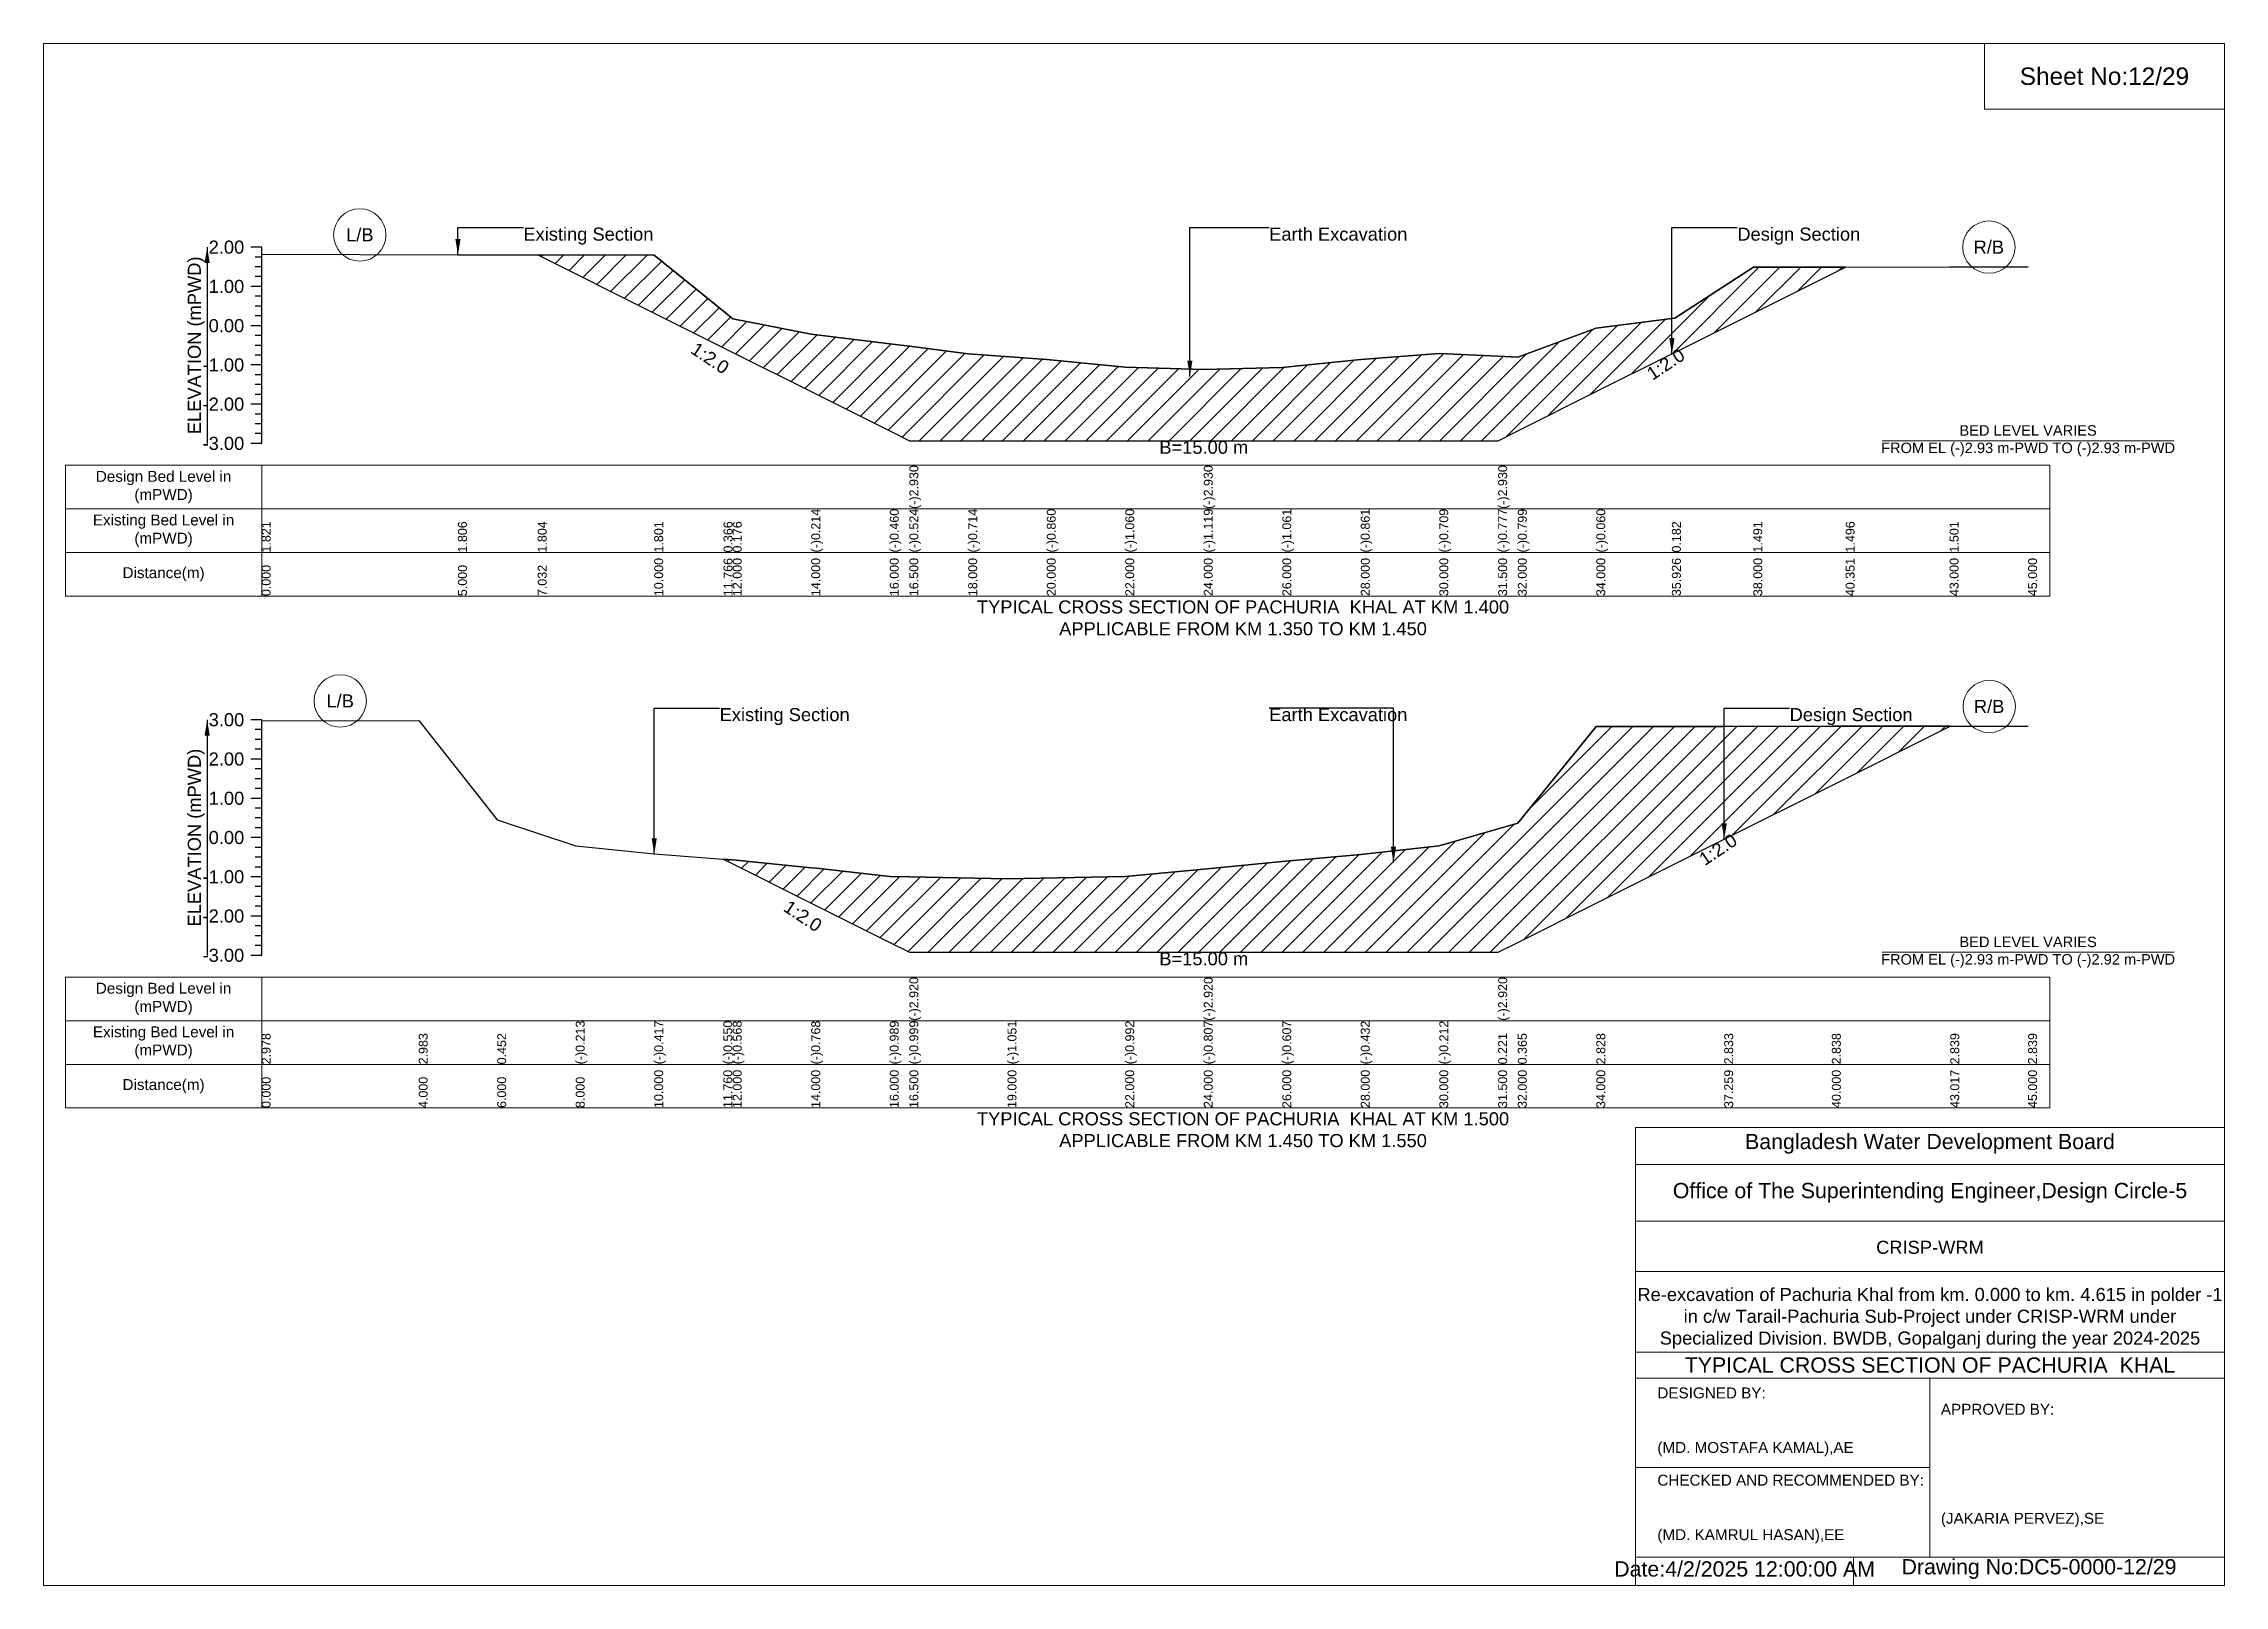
# Model space of a CAD drawing. Header units: inches. Extents: x 91000 to 388000, y -5656 to 0.
# Drawn here: x 210000 to 218000, y -5656 to 0 of the extents above; entities that cross this region are included whole.
import ezdxf

# ---------------------------------------------------------------- set-up
doc = ezdxf.new("R2010")
doc.units = ezdxf.units.IN
doc.header["$LTSCALE"] = 7
doc.header["$MEASUREMENT"] = 0
for name, color, linetype, lineweight in [('Cross section Data Border', 7, 'Continuous', 9), ('Cross Section Labels', 7, 'Continuous', 9), ('Existing_Bed_Level for Xsection', 7, 'Continuous', 25), ('Long Section Labels', 7, 'Continuous', 9)]:
    doc.layers.add(name, color=color, linetype=linetype, lineweight=lineweight)
doc.styles.get("Standard").update_dxf_attribs({"font": 'arial.ttf'})
doc.dimstyles.get("Standard").update_dxf_attribs({"dimtxt": 0.18, "dimasz": 0.18, "dimexe": 0.18, "dimexo": 0.0625, "dimgap": 0.09, "dimtad": 0, "dimtih": 1, "dimtoh": 1, "dimdec": 4, "dimzin": 0, "dimdsep": 46, "dimtxsty": 'Standard', "dimcen": 0.09, "dimadec": 0, "dimazin": 0, "dimtfac": 1, "dimtdec": 4, "dimtofl": 0, "dimtmove": 0, "dimatfit": 3, "dimfxl": 1, "dimtolj": 1, "dimtzin": 0, "dimarcsym": 0})

msp = doc.modelspace()

# ---------------------------------------------------------------- texts
at = {"layer": 'Cross section Data Border', "char_height": 40, "width": 640, "attachment_point": 5}
for s, insert in [('Design Bed Level in (mPWD)', (210440, -1626.9)), ('Existing Bed Level in (mPWD)', (210440, -1786.9)), ('Distance(m)', (210440, -1946.9)), ('Design Bed Level in (mPWD)', (210440, -3504.7)), ('Existing Bed Level in (mPWD)', (210440, -3664.7)), ('Distance(m)', (210440, -3824.7))]:
    msp.add_mtext(s, dxfattribs=dict(at, insert=insert))
at = {"layer": 'Cross Section Labels'}
for s, insert, char_height, attachment_point in [('L/B', (211160, -701.7), 48, 5), ('Existing Section', (211760, -674.9), 48, 1), ('Earth Excavation', (214496, -674.9), 48, 1), ('Design Section', (216213.3, -674.9), 48, 1), ('R/B', (217136, -746.7), 48, 5), ('BED LEVEL VARIES ^JFROM EL (-)2.93 m-PWD TO (-)2.93 m-PWD', (217280, -1456.8), 38.4, 5), ('B=15.00 m', (214256, -1456.8), 48, 2), ('TYPICAL CROSS SECTION OF PACHURIA  KHAL AT KM 1.400^JAPPLICABLE FROM KM 1.350 TO KM 1.450', (214400, -2106.9), 48, 5), ('L/B', (211088, -2411.5), 48, 5), ('Existing Section', (212480, -2437.5), 48, 1), ('Earth Excavation', (214496, -2437.5), 48, 1), ('Design Section', (216405.2, -2437.5), 48, 1), ('R/B', (217137.2, -2431.9), 48, 5), ('BED LEVEL VARIES ^JFROM EL (-)2.93 m-PWD TO (-)2.92 m-PWD', (217280, -3333.1), 38.4, 5), ('B=15.00 m', (214256, -3333.1), 48, 2), ('TYPICAL CROSS SECTION OF PACHURIA  KHAL AT KM 1.500^JAPPLICABLE FROM KM 1.450 TO KM 1.550', (214400, -3984.7), 48, 5)]:
    msp.add_mtext(s, dxfattribs=dict(at, insert=insert, char_height=char_height, attachment_point=attachment_point))
at = {"layer": 'Cross Section Labels', "char_height": 48, "attachment_point": 2}
for insert, rotation in [((212458.3, -1133.9), 326.30993), ((215937.3, -1156.1), 33.69007), ((216129.2, -2936.5), 33.69007), ((212798.7, -3180.5), 326.30993)]:
    msp.add_mtext('1:2.0', dxfattribs=dict(at, insert=insert, rotation=rotation))
at = {"layer": 'Existing_Bed_Level for Xsection', "rotation": 90}
for s, insert, char_height, attachment_point in [('ELEVATION (mPWD)', (210560, -1106.9), 48, 5), ('(-)2.930', (213176, -1706.9), 32.8, 1), ('(-)2.930', (214256, -1706.9), 32.8, 1), ('(-)2.930', (215336, -1706.9), 32.8, 1), ('1.821', (210800, -1866.9), 32.8, 1), ('1.806', (211520, -1866.9), 32.8, 1), ('1.804', (211812.6, -1866.9), 32.8, 1), ('1.801', (212240, -1866.9), 32.8, 1), ('0.366', (212494.3, -1866.9), 32.8, 1), ('0.176', (212528, -1866.9), 32.8, 1), ('(-)0.214', (212816, -1866.9), 32.8, 1), ('(-)0.460', (213104, -1866.9), 32.8, 1), ('(-)0.524', (213176, -1866.9), 32.8, 1), ('(-)0.714', (213392, -1866.9), 32.8, 1), ('(-)0.860', (213680, -1866.9), 32.8, 1), ('(-)1.060', (213968, -1866.9), 32.8, 1), ('(-)1.119', (214256, -1866.9), 32.8, 1), ('(-)1.061', (214544, -1866.9), 32.8, 1), ('(-)0.861', (214832, -1866.9), 32.8, 1), ('(-)0.709', (215120, -1866.9), 32.8, 1), ('(-)0.777', (215336, -1866.9), 32.8, 1), ('(-)0.799', (215408, -1866.9), 32.8, 1), ('(-)0.060', (215696, -1866.9), 32.8, 1), ('0.182', (215973.3, -1866.9), 32.8, 1), ('1.491', (216272, -1866.9), 32.8, 1), ('1.496', (216610.6, -1866.9), 32.8, 1), ('1.501', (216992, -1866.9), 32.8, 1), ('0.000', (210800, -2026.9), 32.8, 1), ('5.000', (211520, -2026.9), 32.8, 1), ('7.032', (211812.6, -2026.9), 32.8, 1), ('10.000', (212240, -2026.9), 32.8, 1), ('11.766', (212494.3, -2026.9), 32.8, 1), ('12.000', (212528, -2026.9), 32.8, 1), ('14.000', (212816, -2026.9), 32.8, 1), ('16.000', (213104, -2026.9), 32.8, 1), ('16.500', (213176, -2026.9), 32.8, 1), ('18.000', (213392, -2026.9), 32.8, 1), ('20.000', (213680, -2026.9), 32.8, 1), ('22.000', (213968, -2026.9), 32.8, 1), ('24.000', (214256, -2026.9), 32.8, 1), ('26.000', (214544, -2026.9), 32.8, 1), ('28.000', (214832, -2026.9), 32.8, 1), ('30.000', (215120, -2026.9), 32.8, 1), ('31.500', (215336, -2026.9), 32.8, 1), ('32.000', (215408, -2026.9), 32.8, 1), ('34.000', (215696, -2026.9), 32.8, 1), ('35.926', (215973.3, -2026.9), 32.8, 1), ('38.000', (216272, -2026.9), 32.8, 1), ('40.351', (216610.6, -2026.9), 32.8, 1), ('43.000', (216992, -2026.9), 32.8, 1), ('45.000', (217280, -2026.9), 32.8, 1), ('ELEVATION (mPWD)', (210560, -2912.7), 48, 5), ('(-)2.920', (213176, -3584.7), 32.8, 1), ('(-)2.920', (214256, -3584.7), 32.8, 1), ('(-)2.920', (215336, -3584.7), 32.8, 1), ('(-)0.213', (211952, -3744.7), 32.8, 1), ('(-)0.417', (212240, -3744.7), 32.8, 1), ('(-)0.550', (212493.4, -3744.7), 32.8, 1), ('(-)0.568', (212528, -3744.7), 32.8, 1), ('(-)0.768', (212816, -3744.7), 32.8, 1), ('(-)0.989', (213104, -3744.7), 32.8, 1), ('(-)0.999', (213176, -3744.7), 32.8, 1), ('(-)1.051', (213536, -3744.7), 32.8, 1), ('(-)0.992', (213968, -3744.7), 32.8, 1), ('(-)0.807', (214256, -3744.7), 32.8, 1), ('(-)0.607', (214544, -3744.7), 32.8, 1), ('(-)0.432', (214832, -3744.7), 32.8, 1), ('(-)0.212', (215120, -3744.7), 32.8, 1), ('2.978', (210800, -3744.7), 32.8, 1), ('2.983', (211376, -3744.7), 32.8, 1), ('0.452', (211664, -3744.7), 32.8, 1), ('0.221', (215336, -3744.7), 32.8, 1), ('0.365', (215408, -3744.7), 32.8, 1), ('2.828', (215696, -3744.7), 32.8, 1), ('2.833', (216165.2, -3744.7), 32.8, 1), ('2.838', (216560, -3744.7), 32.8, 1), ('2.839', (216994.5, -3744.7), 32.8, 1), ('2.839', (217280, -3744.7), 32.8, 1), ('0.000', (210800, -3904.7), 32.8, 1), ('4.000', (211376, -3904.7), 32.8, 1), ('6.000', (211664, -3904.7), 32.8, 1), ('8.000', (211952, -3904.7), 32.8, 1), ('10.000', (212240, -3904.7), 32.8, 1), ('11.760', (212493.4, -3904.7), 32.8, 1), ('12.000', (212528, -3904.7), 32.8, 1), ('14.000', (212816, -3904.7), 32.8, 1), ('16.000', (213104, -3904.7), 32.8, 1), ('16.500', (213176, -3904.7), 32.8, 1), ('19.000', (213536, -3904.7), 32.8, 1), ('22.000', (213968, -3904.7), 32.8, 1), ('24.000', (214256, -3904.7), 32.8, 1), ('26.000', (214544, -3904.7), 32.8, 1), ('28.000', (214832, -3904.7), 32.8, 1), ('30.000', (215120, -3904.7), 32.8, 1), ('31.500', (215336, -3904.7), 32.8, 1), ('32.000', (215408, -3904.7), 32.8, 1), ('34.000', (215696, -3904.7), 32.8, 1), ('37.259', (216165.2, -3904.7), 32.8, 1), ('40.000', (216560, -3904.7), 32.8, 1), ('43.017', (216994.5, -3904.7), 32.8, 1), ('45.000', (217280, -3904.7), 32.8, 1)]:
    msp.add_mtext(s, dxfattribs=dict(at, insert=insert, char_height=char_height, attachment_point=attachment_point))
at = {"layer": 'Existing_Bed_Level for Xsection', "char_height": 48, "attachment_point": 6}
for s, insert in [('2.00', (210736, -746.9)), ('1.00', (210736, -890.9)), ('0.00', (210736, -1034.9)), ('-1.00', (210736, -1178.9)), ('-2.00', (210736, -1322.9)), ('-3.00', (210736, -1466.9)), ('3.00', (210736, -2480.7)), ('2.00', (210736, -2624.7)), ('1.00', (210736, -2768.7)), ('0.00', (210736, -2912.7)), ('-1.00', (210736, -3056.7)), ('-2.00', (210736, -3200.7)), ('-3.00', (210736, -3344.7))]:
    msp.add_mtext(s, dxfattribs=dict(at, insert=insert))
at = {"layer": 'Long Section Labels', "attachment_point": 5}
for s, insert, char_height in [('Sheet No:12/29', (217560, -120), 64), ('Bangladesh Water Development Board', (216920, -4036), 56), ('Office of The Superintending Engineer,Design Circle-5', (216920, -4216), 56)]:
    msp.add_mtext(s, dxfattribs=dict(at, insert=insert, char_height=char_height))
at = {"layer": 'Long Section Labels'}
for s, insert, char_height, width, attachment_point in [('CRISP-WRM', (216920, -4416), 48, 2240, 5), ('Re-excavation of Pachuria Khal from km. 0.000 to km. 4.615 in polder -1  in c/w Tarail-Pachuria Sub-Project under CRISP-WRM under Specialized Division. BWDB, Gopalganj during the year 2024-2025', (216920, -4676), 48, 2160, 5), ('TYPICAL CROSS SECTION OF PACHURIA  KHAL', (216920, -4848), 56, 2240, 5), ('DESIGNED BY:^J^J^J(MD. MOSTAFA KAMAL),AE', (215920, -5056), 40, 1120, 4), ('APPROVED BY:^J^J^J^J^J^J(JAKARIA PERVEZ),SE', (216960, -5216), 40, 1120, 4), ('CHECKED AND RECOMMENDED BY:^J^J^J(MD. KAMRUL HASAN),EE', (215920, -5376), 40, 1120, 4), ('Date:4/2/2025 12:00:00 AM', (216240, -5596), 56, 1120, 5), ('Drawing No:DC5-0000-12/29', (217320, -5596), 56, 1760, 5)]:
    msp.add_mtext(s, dxfattribs=dict(at, insert=insert, char_height=char_height, width=width, attachment_point=attachment_point))

# ---------------------------------------------------------------- hatches: boundary and pattern name
at = {"layer": 'Existing_Bed_Level for Xsection'}
h = msp.add_hatch(dxfattribs=at)
h.set_pattern_fill('ANSI31', color=256, scale=432, style=0)
h.paths.add_polyline_path([(211812.6, -775.1), (212240, -988.8), (212494.3, -1115.9), (212528, -1132.8), (212816, -1276.8), (213104, -1420.8), (213176, -1456.8), (213392, -1456.8), (213680, -1456.8), (213968, -1456.8), (214256, -1456.8), (214544, -1456.8), (214832, -1456.8), (215120, -1456.8), (215336, -1456.8), (215408, -1420.8), (215696, -1276.8), (215973.3, -1138.1), (215984, -1132.8), (216272, -988.8), (216610.6, -819.5), (216272, -820.2), (215984, -1007.4), (215973.3, -1008.7), (215696, -1043.5), (215408, -1149.9), (215336, -1146.7), (215120, -1137), (214832, -1158.8), (214544, -1187.6), (214256, -1196), (213968, -1187.5), (213680, -1158.7), (213392, -1137.7), (213176, -1110.2), (213104, -1101.1), (212816, -1065.7), (212528, -1009.5), (212494.3, -982.1), (212240, -775.5)])
h = msp.add_hatch(dxfattribs=at)
h.set_pattern_fill('ANSI31', color=256, scale=432, style=0)
h.paths.add_polyline_path([(212493.4, -2991.8), (212528, -3009.1), (212816, -3153.1), (212834.7, -3162.5), (213104, -3297.1), (213176, -3333.1), (213536, -3333.1), (213968, -3333.1), (214256, -3333.1), (214544, -3333.1), (214832, -3333.1), (215120, -3333.1), (215336, -3333.1), (215408, -3297.1), (215696, -3153.1), (216165.2, -2918.5), (216560, -2721.1), (216994.5, -2503.9), (216560, -2504), (216165.2, -2504.6), (215696, -2505.4), (215408, -2860.1), (215336, -2880.9), (215120, -2943.2), (214832, -2974.9), (214544, -3000.1), (214256, -3028.9), (213968, -3055.5), (213536, -3064), (213176, -3056.6), (213104, -3055.1), (212834.7, -3025.3), (212816, -3023.2), (212528, -2994.4)])

# ---------------------------------------------------------------- linework, layer by layer
at = {"layer": 'Cross section Data Border'}
for points in [[(210080, -1546.9), (217360, -1546.9), (217360, -2026.9), (210080, -2026.9)], [(210080, -3424.7), (217360, -3424.7), (217360, -3904.7), (210080, -3904.7)]]:
    msp.add_lwpolyline(points, close=True, dxfattribs=at)
for points in [[(210800, -1546.9), (210800, -2026.9)], [(210080, -1706.9), (217360, -1706.9)], [(210080, -1866.9), (217360, -1866.9)], [(210800, -3424.7), (210800, -3904.7)], [(210080, -3584.7), (217360, -3584.7)], [(210080, -3744.7), (217360, -3744.7)]]:
    msp.add_lwpolyline(points, dxfattribs=at)
at = {"layer": 'Cross Section Labels'}
for points in [[(216744.2, -1456.8), (217815.8, -1456.8)], [(216744.2, -3333.1), (217815.8, -3333.1)]]:
    msp.add_lwpolyline(points, dxfattribs=at)
for centre in [(211160, -701.7), (217136, -746.7), (211088, -2411.5), (217137.2, -2431.9)]:
    msp.add_circle(centre, 96, dxfattribs=at)
at = {"layer": 'Existing_Bed_Level for Xsection'}
for points in [[(210800, -746.9), (210760, -746.9)], [(210800, -782.9), (210776, -782.9)], [(210800, -1466.9), (210800, -1322.9), (210800, -1178.9), (210800, -1034.9), (210800, -890.9), (210800, -746.9)], [(210800, -772.6), (211520, -774.8), (211812.6, -775.1), (212240, -775.5), (212494.3, -982.1), (212528, -1009.5), (212816, -1065.7), (213104, -1101.1), (213176, -1110.2), (213176, -1110.2), (213392, -1137.7), (213680, -1158.7), (213968, -1187.5), (214256, -1196), (214256, -1196), (214544, -1187.6), (214832, -1158.8), (215120, -1137), (215336, -1146.7), (215336, -1146.7), (215408, -1149.9), (215696, -1043.5), (215973.3, -1008.7), (215984, -1007.4), (216272, -820.2), (216610.6, -819.5), (216992, -818.7), (217280, -818.7)], [(210800, -818.9), (210776, -818.9)], [(210800, -854.9), (210776, -854.9)], [(210800, -890.9), (210760, -890.9)], [(210800, -926.9), (210776, -926.9)], [(210800, -1034.9), (210760, -1034.9)], [(210800, -962.9), (210776, -962.9)], [(210800, -998.9), (210776, -998.9)], [(210800, -1070.9), (210776, -1070.9)], [(210800, -1106.9), (210776, -1106.9)], [(210800, -1178.9), (210760, -1178.9)], [(210800, -1142.9), (210776, -1142.9)], [(210800, -1214.9), (210776, -1214.9)], [(210800, -1250.9), (210776, -1250.9)], [(210800, -1322.9), (210760, -1322.9)], [(210800, -1286.9), (210776, -1286.9)], [(210800, -1358.9), (210776, -1358.9)], [(210800, -1394.9), (210776, -1394.9)], [(210800, -1430.9), (210776, -1430.9)], [(210800, -1466.9), (210760, -1466.9)], [(210800, -2480.7), (210760, -2480.7)], [(210800, -2516.7), (210776, -2516.7)], [(210800, -2552.7), (210776, -2552.7)], [(210800, -3344.7), (210800, -3200.7), (210800, -3056.7), (210800, -2912.7), (210800, -2768.7), (210800, -2624.7), (210800, -2480.7)], [(210800, -2483.8), (211376, -2483.1), (211664, -2847.6), (211952, -2943.3), (212240, -2972.7), (212493.4, -2991.8), (212528, -2994.4), (212816, -3023.2), (212834.7, -3025.3), (213104, -3055.1), (213176, -3056.6), (213176, -3056.6), (213536, -3064), (213968, -3055.5), (214256, -3028.9), (214256, -3028.9), (214544, -3000.1), (214832, -2974.9), (215120, -2943.2), (215336, -2880.9), (215336, -2880.9), (215408, -2860.1), (215696, -2505.4), (216165.2, -2504.6), (216560, -2504), (216994.5, -2503.9), (217280, -2503.8)], [(210800, -2624.7), (210760, -2624.7)], [(210800, -2588.7), (210776, -2588.7)], [(210800, -2660.7), (210776, -2660.7)], [(210800, -2696.7), (210776, -2696.7)], [(210800, -2768.7), (210760, -2768.7)], [(210800, -2732.7), (210776, -2732.7)], [(210800, -2804.7), (210776, -2804.7)], [(210800, -2840.7), (210776, -2840.7)], [(210800, -2876.7), (210776, -2876.7)], [(210800, -2912.7), (210760, -2912.7)], [(210800, -2948.7), (210776, -2948.7)], [(210800, -2984.7), (210776, -2984.7)], [(210800, -3020.7), (210776, -3020.7)], [(210800, -3056.7), (210760, -3056.7)], [(210800, -3092.7), (210776, -3092.7)], [(210800, -3128.7), (210776, -3128.7)], [(210800, -3164.7), (210776, -3164.7)], [(210800, -3200.7), (210760, -3200.7)], [(210800, -3236.7), (210776, -3236.7)], [(210800, -3272.7), (210776, -3272.7)], [(210800, -3344.7), (210760, -3344.7)], [(210800, -3308.7), (210776, -3308.7)]]:
    msp.add_lwpolyline(points, dxfattribs=at)
for points in [[(211812.6, -775.1), (212240, -988.8), (212494.3, -1115.9), (212528, -1132.8), (212816, -1276.8), (213104, -1420.8), (213176, -1456.8), (213176, -1456.8), (213392, -1456.8), (213680, -1456.8), (213968, -1456.8), (214256, -1456.8), (214256, -1456.8), (214544, -1456.8), (214832, -1456.8), (215120, -1456.8), (215336, -1456.8), (215336, -1456.8), (215408, -1420.8), (215696, -1276.8), (215973.3, -1138.1), (215984, -1132.8), (216272, -988.8), (216610.6, -819.5), (216272, -820.2), (215984, -1007.4), (215973.3, -1008.7), (215696, -1043.5), (215408, -1149.9), (215336, -1146.7), (215336, -1146.7), (215120, -1137), (214832, -1158.8), (214544, -1187.6), (214256, -1196), (214256, -1196), (213968, -1187.5), (213680, -1158.7), (213392, -1137.7), (213176, -1110.2), (213176, -1110.2), (213104, -1101.1), (212816, -1065.7), (212528, -1009.5), (212494.3, -982.1), (212240, -775.5)], [(212493.4, -2991.8), (212528, -3009.1), (212816, -3153.1), (212834.7, -3162.5), (213104, -3297.1), (213176, -3333.1), (213176, -3333.1), (213536, -3333.1), (213968, -3333.1), (214256, -3333.1), (214256, -3333.1), (214544, -3333.1), (214832, -3333.1), (215120, -3333.1), (215336, -3333.1), (215336, -3333.1), (215408, -3297.1), (215696, -3153.1), (216165.2, -2918.5), (216560, -2721.1), (216994.5, -2503.9), (216560, -2504), (216165.2, -2504.6), (215696, -2505.4), (215408, -2860.1), (215336, -2880.9), (215336, -2880.9), (215120, -2943.2), (214832, -2974.9), (214544, -3000.1), (214256, -3028.9), (214256, -3028.9), (213968, -3055.5), (213536, -3064), (213176, -3056.6), (213176, -3056.6), (213104, -3055.1), (212834.7, -3025.3), (212816, -3023.2), (212528, -2994.4)]]:
    msp.add_lwpolyline(points, close=True, dxfattribs=at)
at = {"layer": 'Long Section Labels'}
for points in [[(210000, 0), (218000, 0), (218000, -5656), (210000, -5656)], [(217120, 0), (218000, 0), (218000, -240), (217120, -240)]]:
    msp.add_lwpolyline(points, close=True, dxfattribs=at)
for points in [[(215840, -5656), (215840, -3976), (218000, -3976)], [(215840, -4112), (218000, -4112)], [(215840, -4320), (218000, -4320)], [(215840, -4504), (218000, -4504)], [(215840, -4800), (218000, -4800)], [(215840, -4896), (218000, -4896)], [(216920, -4896), (216920, -5552)], [(215840, -5224), (216920, -5224)], [(215840, -5552), (218000, -5552)], [(216640, -5552), (216640, -5656)]]:
    msp.add_lwpolyline(points, dxfattribs=at)

msp.set_redraw_order([(e.dxf.handle, doc.entitydb.next_handle()) for e in msp.query("TEXT MTEXT ATTDEF DIMENSION ARC_DIMENSION")])  # texts and dimensions are drawn at this point

# ---------------------------------------------------------------- leaders
at = {"layer": 'Cross Section Labels', "annotation_type": 0, "has_hookline": 1}
for points, hookline_direction, text_width in [([(211520, -774.8), (211520, -674.9), (211759.9, -674.9)], 0, 467.2), ([(214205, -1220.7), (214205, -674.9), (214495.9, -674.9)], 0, 497), ([(215973.3, -1138.1), (215973.3, -674.9), (216213.2, -674.9)], 0, 441.2), ([(212240, -2972.7), (212240, -2437.5), (212479.9, -2437.5)], 0, 467.2), ([(214951.9, -3004.2), (214951.9, -2437.5), (214496.1, -2437.5)], 1, 497), ([(216165.2, -2918.5), (216165.2, -2437.5), (216405.1, -2437.5)], 0, 441.2)]:
    msp.add_leader(points, dimstyle='Standard', override={"dimasz": 57.6}, dxfattribs=dict(at, hookline_direction=hookline_direction, text_width=text_width))
at = {"layer": 'Existing_Bed_Level for Xsection'}
for points in [[(210600, -746.9), (210600, -1466.9)], [(210600, -2480.7), (210600, -3344.7)]]:
    msp.add_leader(points, dimstyle='Standard', override={"dimasz": 57.6}, dxfattribs=at)

doc.saveas('drawing.dxf')
